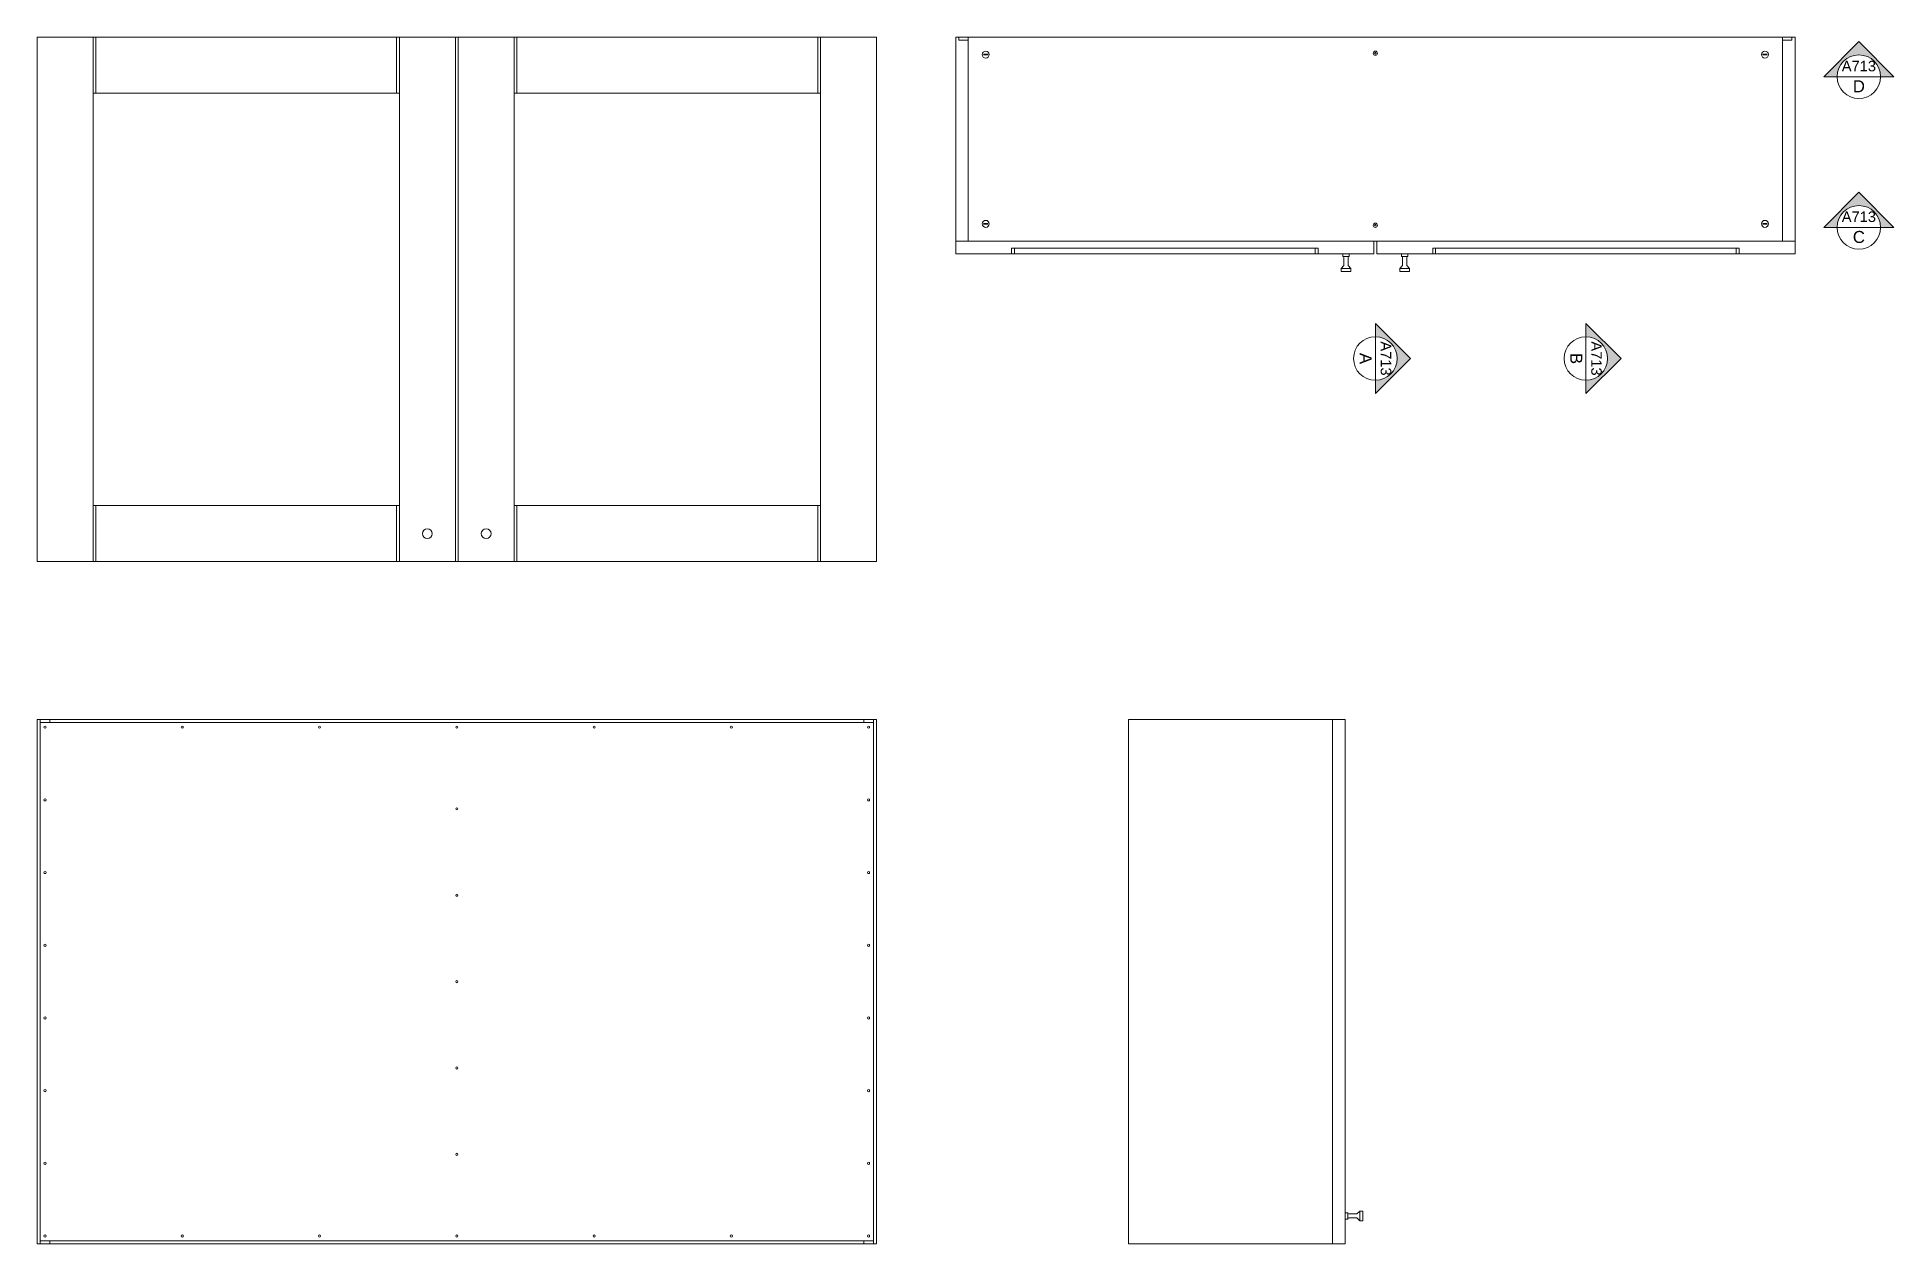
# Model space of a CAD drawing. Header units: centimetres. Extents: x -2268 to 1812, y -1681 to 1458.
# Drawn here: x -2268.2 to -2002.7, y 1228.8 to 1401.3 of the extents above; entities that cross this region are included whole.
import ezdxf
from ezdxf.enums import TextEntityAlignment as Align

# ---------------------------------------------------------------- set-up
doc = ezdxf.new("R2010")
doc.units = ezdxf.units.CM
doc.layers.get('0').update_dxf_attribs({"color": 5})
for name, color, linetype, lineweight in [('A-FURN_Num_Penna__251_Num_Penna__251_Num_Penna__2_Num_Penna__251_Num_Penna__251_Num_Penna__251_Num_Penna__251_Num_Penna__251_Num_Penna__251_Num_Penna__251_Num_Penna__251_Num_Penna__3_Num_Penna__3_Num_Penna__3_Num_Penna__3', 3, 'Continuous', 18), ('A-FURN_Num_Penna__252_Num_Penna__252_Num_Penna__3_Num_Penna__252_Num_Penna__252_Num_Penna__252_Num_Penna__252_Num_Penna__252_Num_Penna__252_Num_Penna__5_Num_Penna__5_Num_Penna__5_Num_Penna__5_Num_Penna__5_Num_Penna__5', 5, 'Continuous', 18), ('A-PRSP-1', 7, 'Continuous', 40), ('A-SECT-PATT_Num_Penna__5_Num_Penna__5_Num_Penna__5_Num_Penna__5_Num_Penna__5_Num_Penna__5_Num_Penna__5_Num_Penna__5_Num_Penna__5_Num_Penna__5_Num_Penna__5_Num_Penna__5_Num_Penna__5_Num_Penna__5', 5, 'Continuous', 18), ('A-SECT-PATT_Num_Penna__6_Num_Penna__6_Num_Penna__6_Num_Penna__6_Num_Penna__6_Num_Penna__6_Num_Penna__6_Num_Penna__6_Num_Penna__6_Num_Penna__6_Num_Penna__6_Num_Penna__6_Num_Penna__6_Num_Penna__6', 6, 'Continuous', 18), ('PDF10_Solid Fills_Num_Penna__5_Num_Penna__5_Num_Penna__5_Num_Penna__5_Num_Penna__5_Num_Penna__5_Num_Penna__5_Num_Penna__5', 5, 'Continuous', 18), ('PDF16_Geometry_Num_Penna__5_Num_Penna__5_Num_Penna__5_Num_Penna__5_Num_Penna__5_Num_Penna__5_Num_Penna__5_Num_Penna__3_Num_Penna__3_Num_Penna__3_Num_Penna__3_Num_Penna__3_Num_Penna__3_Num_Penna__3', 3, 'Continuous', 18), ('PDF16_Geometry_Num_Penna__5_Num_Penna__5_Num_Penna__5_Num_Penna__5_Num_Penna__5_Num_Penna__5_Num_Penna__5_Num_Penna__5_Num_Penna__5_Num_Penna__5_Num_Penna__5_Num_Penna__5_Num_Penna__5_Num_Penna__5', 5, 'Continuous', 18), ('PDF16_Geometry_Num_Penna__6_Num_Penna__6_Num_Penna__3_Num_Penna__3_Num_Penna__3_Num_Penna__3_Num_Penna__3_Num_Penna__3_Num_Penna__3_Num_Penna__3_Num_Penna__3_Num_Penna__3_Num_Penna__3_Num_Penna__3', 3, 'Continuous', 18), ('PDF16_Geometry_Num_Penna__6_Num_Penna__6_Num_Penna__6_Num_Penna__3_Num_Penna__3_Num_Penna__3_Num_Penna__3_Num_Penna__3_Num_Penna__3_Num_Penna__3_Num_Penna__3_Num_Penna__3_Num_Penna__3_Num_Penna__3', 3, 'Continuous', 18), ('PDF16_Geometry_Num_Penna__6_Num_Penna__6_Num_Penna__6_Num_Penna__6_Num_Penna__6_Num_Penna__6_Num_Penna__6_Num_Penna__6_Num_Penna__6_Num_Penna__6_Num_Penna__6_Num_Penna__6_Num_Penna__6_Num_Penna__6', 6, 'Continuous', 18), ('PDF_Geometry_Num_Penna__7_Num_Penna__7_Num_Penna__3_Num_Penna__6_Num_Penna__6_Num_Penna__6_Num_Penna__6_Num_Penna__6_Num_Penna__6_Num_Penna__6_Num_Penna__6_Num_Penna__6_Num_Penna__6_Num_Penna__6', 6, 'Continuous', 18)]:
    doc.layers.add(name, color=color, linetype=linetype, lineweight=lineweight)
doc.styles.get("Standard").update_dxf_attribs({"font": 'Arial.ttf'})

# ---------------------------------------------------------------- blocks, each defined once
blk = doc.blocks.new('SYMBOL')
at = {"layer": 'A-PRSP-1', "linetype": 'Continuous', "lineweight": 20}
h = blk.add_hatch(color=256, dxfattribs=at)
h.dxf.hatch_style = 1
h.paths.add_polyline_path([(11.206, 4.948), (11.316, 4.948, -1), (11.678, 4.948), (11.788, 4.948), (11.497, 5.241)])
at = {"linetype": 'Continuous', "lineweight": 20}
blk.add_line((11.316, 4.948), (11.678, 4.948), dxfattribs=at)
at = {"layer": 'A-PRSP-1', "linetype": 'Continuous', "lineweight": 20}
for p, q in [((11.206, 4.948), (11.497, 5.241)), ((11.788, 4.948), (11.497, 5.241)), ((11.316, 4.948), (11.206, 4.948)), ((11.678, 4.948), (11.788, 4.948))]:
    blk.add_line(p, q, dxfattribs=at)
blk.add_circle((11.497, 4.948), 0.181, dxfattribs=at)
at = {"linetype": 'Continuous', "lineweight": 20}
for tag, p in [('TAVOLA', (11.497, 5.08)), ('SEZIONE', (11.497, 4.918))]:
    blk.add_attdef(tag, text='', height=0.1, dxfattribs=at).set_placement(p, align=Align.TOP_CENTER)

msp = doc.modelspace()

# ---------------------------------------------------------------- linework, layer by layer
at = {"layer": 'A-FURN_Num_Penna__251_Num_Penna__251_Num_Penna__2_Num_Penna__251_Num_Penna__251_Num_Penna__251_Num_Penna__251_Num_Penna__251_Num_Penna__251_Num_Penna__251_Num_Penna__251_Num_Penna__3_Num_Penna__3_Num_Penna__3_Num_Penna__3', "color": 5, "linetype": 'Continuous', "lineweight": 18}
for p, q in [((-2128.8489, 1370.3135), (-2128.4489, 1370.3135)), ((-2085.4489, 1370.3135), (-2085.0489, 1370.3135)), ((-2068.6489, 1370.3135), (-2068.2489, 1370.3135)), ((-2025.2489, 1370.3135), (-2024.8489, 1370.3135))]:
    msp.add_line(p, q, dxfattribs=at)
at = {"layer": 'A-FURN_Num_Penna__252_Num_Penna__252_Num_Penna__3_Num_Penna__252_Num_Penna__252_Num_Penna__252_Num_Penna__252_Num_Penna__252_Num_Penna__252_Num_Penna__5_Num_Penna__5_Num_Penna__5_Num_Penna__5_Num_Penna__5_Num_Penna__5', "color": 5, "linetype": 'Continuous', "lineweight": 18}
for centre in [(-2267.0483, 1302.6264), (-2247.4233, 1302.6264), (-2227.7983, 1302.6264), (-2208.1733, 1302.6264), (-2188.5483, 1302.6264), (-2168.9233, 1302.6264), (-2149.2983, 1302.6264), (-2267.0483, 1292.2336), (-2208.1733, 1290.9514), (-2149.2983, 1292.2336), (-2267.0483, 1281.8407), (-2149.2983, 1281.8407), (-2208.1733, 1278.6014), (-2267.0483, 1271.4478), (-2149.2983, 1271.4478), (-2208.1733, 1266.2514), (-2267.0483, 1261.055), (-2149.2983, 1261.055), (-2208.1733, 1253.9014), (-2267.0483, 1250.6621), (-2149.2983, 1250.6621), (-2267.0483, 1240.2693), (-2208.1733, 1241.5514), (-2149.2983, 1240.2693), (-2267.0483, 1229.8764), (-2247.4233, 1229.8764), (-2227.7983, 1229.8764), (-2208.1733, 1229.8764), (-2188.5483, 1229.8764), (-2168.9233, 1229.8764), (-2149.2983, 1229.8764)]:
    msp.add_circle(centre, 0.15, dxfattribs=at)
at = {"layer": 'A-SECT-PATT_Num_Penna__5_Num_Penna__5_Num_Penna__5_Num_Penna__5_Num_Penna__5_Num_Penna__5_Num_Penna__5_Num_Penna__5_Num_Penna__5_Num_Penna__5_Num_Penna__5_Num_Penna__5_Num_Penna__5_Num_Penna__5', "color": 5, "linetype": 'Continuous', "lineweight": 18}
for centre in [(-2212.3746, 1330.3135), (-2203.9746, 1330.3135)]:
    msp.add_circle(centre, 0.7, dxfattribs=at)
at = {"layer": 'A-SECT-PATT_Num_Penna__6_Num_Penna__6_Num_Penna__6_Num_Penna__6_Num_Penna__6_Num_Penna__6_Num_Penna__6_Num_Penna__6_Num_Penna__6_Num_Penna__6_Num_Penna__6_Num_Penna__6_Num_Penna__6_Num_Penna__6', "color": 6, "linetype": 'Continuous', "lineweight": 18}
for p, q in [((-2260.1733, 1401.3135), (-2260.1733, 1326.3135)), ((-2259.7733, 1401.3135), (-2259.7733, 1393.3135)), ((-2216.7733, 1401.3135), (-2216.7733, 1393.3135)), ((-2216.3733, 1401.3135), (-2216.3733, 1326.3135)), ((-2208.3733, 1401.3135), (-2208.3733, 1326.3135)), ((-2207.976, 1401.3135), (-2207.976, 1326.3135)), ((-2199.9733, 1401.3135), (-2199.9733, 1326.3135)), ((-2199.5733, 1401.3135), (-2199.5733, 1393.3135)), ((-2156.5733, 1401.3135), (-2156.5733, 1393.3135)), ((-2156.1733, 1401.3135), (-2156.1733, 1326.3135)), ((-2260.1733, 1393.3135), (-2216.3733, 1393.3135)), ((-2199.9733, 1393.3135), (-2156.1733, 1393.3135)), ((-2128.8489, 1371.1135), (-2128.8489, 1370.3135)), ((-2128.4489, 1371.1135), (-2128.4489, 1370.3135)), ((-2085.4489, 1371.1135), (-2085.4489, 1370.3135)), ((-2085.0489, 1371.1135), (-2085.0489, 1370.3135)), ((-2068.6489, 1371.1135), (-2068.6489, 1370.3135)), ((-2068.2489, 1371.1135), (-2068.2489, 1370.3135)), ((-2025.2489, 1371.1135), (-2025.2489, 1370.3135)), ((-2024.8489, 1371.1135), (-2024.8489, 1370.3135)), ((-2260.1733, 1334.3135), (-2216.3733, 1334.3135)), ((-2259.7733, 1334.3135), (-2259.7733, 1326.3135)), ((-2216.7733, 1334.3135), (-2216.7733, 1326.3135)), ((-2199.9733, 1334.3135), (-2156.1733, 1334.3135)), ((-2199.5733, 1334.3135), (-2199.5733, 1326.3135)), ((-2156.5733, 1334.3135), (-2156.5733, 1326.3135))]:
    msp.add_line(p, q, dxfattribs=at)
at = {"layer": 'PDF10_Solid Fills_Num_Penna__5_Num_Penna__5_Num_Penna__5_Num_Penna__5_Num_Penna__5_Num_Penna__5_Num_Penna__5_Num_Penna__5', "color": 5, "linetype": 'Continuous', "lineweight": 18}
for p, q in [((-2076.9718, 1399.0135), (-2076.9045, 1399.1136)), ((-2076.9718, 1399.0135), (-2076.9045, 1398.9135)), ((-2076.9045, 1399.1136), (-2076.7934, 1399.1136)), ((-2076.7261, 1399.0135), (-2076.7934, 1399.1136)), ((-2076.7261, 1399.0135), (-2076.7934, 1398.9135)), ((-2132.2956, 1398.8635), (-2132.8023, 1398.8635)), ((-2132.2956, 1398.7635), (-2132.8023, 1398.7635)), ((-2076.9045, 1398.9135), (-2076.7934, 1398.9135)), ((-2021.4023, 1398.8635), (-2020.8956, 1398.8635)), ((-2021.4023, 1398.7635), (-2020.8956, 1398.7635)), ((-2132.2956, 1374.6635), (-2132.8023, 1374.6635)), ((-2132.2956, 1374.5635), (-2132.8023, 1374.5635)), ((-2076.9718, 1374.4135), (-2076.9045, 1374.5136)), ((-2076.9718, 1374.4135), (-2076.9045, 1374.3135)), ((-2076.9045, 1374.5136), (-2076.7934, 1374.5136)), ((-2076.9045, 1374.3135), (-2076.7934, 1374.3135)), ((-2076.7261, 1374.4135), (-2076.7934, 1374.5136)), ((-2076.7261, 1374.4135), (-2076.7934, 1374.3135)), ((-2021.4023, 1374.6635), (-2020.8956, 1374.6635)), ((-2021.4023, 1374.5635), (-2020.8956, 1374.5635))]:
    msp.add_line(p, q, dxfattribs=at)
for centre, radius in [((-2132.5489, 1398.8135), 0.5), ((-2076.8489, 1399.0135), 0.3), ((-2021.1489, 1398.8135), 0.5), ((-2132.5489, 1374.6135), 0.5), ((-2021.1489, 1374.6135), 0.5), ((-2076.8489, 1374.4135), 0.3)]:
    msp.add_circle(centre, radius, dxfattribs=at)
for centre, start, end in [((-2132.8023, 1398.8135), 90, 270), ((-2132.2956, 1398.8135), 270, 90), ((-2021.4023, 1398.8135), 90, 270), ((-2020.8956, 1398.8135), 270, 90), ((-2132.8023, 1374.6135), 90, 270), ((-2132.2956, 1374.6135), 270, 90), ((-2021.4023, 1374.6135), 90, 270), ((-2020.8956, 1374.6135), 270, 90)]:
    msp.add_arc(centre, 0.05, start, end, dxfattribs=at)
at = {"layer": 'PDF16_Geometry_Num_Penna__5_Num_Penna__5_Num_Penna__5_Num_Penna__5_Num_Penna__5_Num_Penna__5_Num_Penna__5_Num_Penna__3_Num_Penna__3_Num_Penna__3_Num_Penna__3_Num_Penna__3_Num_Penna__3_Num_Penna__3', "color": 5, "linetype": 'Continuous', "lineweight": 18}
for p, q in [((-2208.3733, 1401.3135), (-2207.976, 1401.3135)), ((-2208.3733, 1326.3135), (-2207.976, 1326.3135))]:
    msp.add_line(p, q, dxfattribs=at)
at = {"layer": 'PDF16_Geometry_Num_Penna__5_Num_Penna__5_Num_Penna__5_Num_Penna__5_Num_Penna__5_Num_Penna__5_Num_Penna__5_Num_Penna__5_Num_Penna__5_Num_Penna__5_Num_Penna__5_Num_Penna__5_Num_Penna__5_Num_Penna__5', "color": 5, "linetype": 'Continuous', "lineweight": 18}
for p, q in [((-2081.4981, 1369.9481), (-2081.4981, 1370.3135)), ((-2080.6025, 1369.9481), (-2081.4981, 1369.9481)), ((-2081.3496, 1368.6407), (-2081.3496, 1369.7996)), ((-2080.4011, 1370.3135), (-2081.2967, 1370.3135)), ((-2080.7509, 1368.6407), (-2080.7509, 1369.7996)), ((-2080.6025, 1369.9481), (-2080.6025, 1370.3135)), ((-2072.2025, 1370.3135), (-2073.0981, 1370.3135)), ((-2073.0981, 1369.9481), (-2073.0981, 1370.3135)), ((-2072.2025, 1369.9481), (-2073.0981, 1369.9481)), ((-2072.9496, 1368.6407), (-2072.9496, 1369.7996)), ((-2072.3509, 1368.6407), (-2072.3509, 1369.7996)), ((-2072.2025, 1369.9481), (-2072.2025, 1370.3135)), ((-2081.7503, 1368.2047), (-2081.3496, 1368.6407)), ((-2080.3503, 1368.2047), (-2081.7503, 1368.2047)), ((-2081.7503, 1367.8135), (-2081.7503, 1368.2047)), ((-2080.3503, 1367.8135), (-2081.7503, 1367.8135)), ((-2080.3503, 1368.2047), (-2080.7509, 1368.6407)), ((-2080.3503, 1367.8135), (-2080.3503, 1368.2047)), ((-2073.3503, 1368.2047), (-2072.9496, 1368.6407)), ((-2071.9503, 1368.2047), (-2073.3503, 1368.2047)), ((-2073.3503, 1367.8135), (-2073.3503, 1368.2047)), ((-2071.9503, 1367.8135), (-2073.3503, 1367.8135)), ((-2071.9503, 1368.2047), (-2072.3509, 1368.6407)), ((-2071.9503, 1367.8135), (-2071.9503, 1368.2047)), ((-2080.7986, 1233.1992), (-2081.164, 1233.1992)), ((-2080.7986, 1232.3036), (-2081.164, 1232.3036)), ((-2080.7986, 1233.1992), (-2080.7986, 1232.3036)), ((-2079.4912, 1233.0507), (-2080.6501, 1233.0507)), ((-2079.4912, 1232.4521), (-2080.6501, 1232.4521)), ((-2079.0552, 1233.4514), (-2079.4912, 1233.0507)), ((-2079.0552, 1232.0514), (-2079.4912, 1232.4521)), ((-2078.664, 1233.4514), (-2079.0552, 1233.4514)), ((-2079.0552, 1233.4514), (-2079.0552, 1232.0514)), ((-2078.664, 1232.0514), (-2079.0552, 1232.0514)), ((-2078.664, 1233.4514), (-2078.664, 1232.0514))]:
    msp.add_line(p, q, dxfattribs=at)
for centre, start, end in [((-2081.4981, 1369.7996), 0, 90), ((-2080.6025, 1369.7996), 90, 180), ((-2073.0981, 1369.7996), 0, 90), ((-2072.2025, 1369.7996), 90, 180), ((-2080.6501, 1233.1992), 180, 270), ((-2080.6501, 1232.3036), 90, 180)]:
    msp.add_arc(centre, 0.1485, start, end, dxfattribs=at)
at = {"layer": 'PDF16_Geometry_Num_Penna__6_Num_Penna__6_Num_Penna__3_Num_Penna__3_Num_Penna__3_Num_Penna__3_Num_Penna__3_Num_Penna__3_Num_Penna__3_Num_Penna__3_Num_Penna__3_Num_Penna__3_Num_Penna__3_Num_Penna__3', "color": 5, "linetype": 'Continuous', "lineweight": 18}
for p, q in [((-2136.3989, 1401.3135), (-2135.0489, 1401.3135)), ((-2018.6489, 1401.3135), (-2017.2989, 1401.3135))]:
    msp.add_line(p, q, dxfattribs=at)
at = {"layer": 'PDF16_Geometry_Num_Penna__6_Num_Penna__6_Num_Penna__6_Num_Penna__3_Num_Penna__3_Num_Penna__3_Num_Penna__3_Num_Penna__3_Num_Penna__3_Num_Penna__3_Num_Penna__3_Num_Penna__3_Num_Penna__3_Num_Penna__3', "color": 5, "linetype": 'Continuous', "lineweight": 18}
for p, q in [((-2267.7233, 1303.7514), (-2266.3733, 1303.7514)), ((-2149.9733, 1303.7514), (-2148.6233, 1303.7514)), ((-2267.7233, 1228.7514), (-2266.3733, 1228.7514)), ((-2149.9733, 1228.7514), (-2148.6233, 1228.7514))]:
    msp.add_line(p, q, dxfattribs=at)
at = {"layer": 'PDF16_Geometry_Num_Penna__6_Num_Penna__6_Num_Penna__6_Num_Penna__6_Num_Penna__6_Num_Penna__6_Num_Penna__6_Num_Penna__6_Num_Penna__6_Num_Penna__6_Num_Penna__6_Num_Penna__6_Num_Penna__6_Num_Penna__6', "color": 6, "linetype": 'Continuous', "lineweight": 18}
for p, q in [((-2268.1733, 1401.3135), (-2208.3733, 1401.3135)), ((-2268.1733, 1401.3135), (-2268.1733, 1326.3135)), ((-2207.976, 1401.3135), (-2148.1733, 1401.3135)), ((-2148.1733, 1401.3135), (-2148.1733, 1326.3135)), ((-2136.8489, 1401.3135), (-2136.3989, 1401.3135)), ((-2136.8489, 1401.3135), (-2136.8489, 1370.3135)), ((-2136.3989, 1401.3135), (-2136.3989, 1400.8635)), ((-2136.3989, 1400.8635), (-2135.0489, 1400.8635)), ((-2135.0489, 1401.3135), (-2135.0489, 1372.1135)), ((-2135.0489, 1401.3135), (-2018.6489, 1401.3135)), ((-2018.6489, 1401.3135), (-2018.6489, 1372.1135)), ((-2017.2989, 1400.8635), (-2018.6489, 1400.8635)), ((-2017.2989, 1401.3135), (-2017.2989, 1400.8635)), ((-2017.2989, 1401.3135), (-2016.8489, 1401.3135)), ((-2016.8489, 1401.3135), (-2016.8489, 1370.3135)), ((-2136.8489, 1372.1135), (-2016.8489, 1372.1135)), ((-2136.8489, 1370.3135), (-2128.8489, 1370.3135)), ((-2128.8489, 1371.1135), (-2085.0489, 1371.1135)), ((-2128.4489, 1370.3135), (-2085.4489, 1370.3135)), ((-2085.0489, 1370.3135), (-2077.0489, 1370.3135)), ((-2077.0489, 1370.3135), (-2077.0489, 1372.1135)), ((-2076.6489, 1370.3135), (-2076.6489, 1372.1135)), ((-2076.6489, 1370.3135), (-2068.6489, 1370.3135)), ((-2068.6489, 1371.1135), (-2024.8489, 1371.1135)), ((-2068.2489, 1370.3135), (-2025.2489, 1370.3135)), ((-2024.8489, 1370.3135), (-2016.8489, 1370.3135)), ((-2268.1733, 1326.3135), (-2208.3733, 1326.3135)), ((-2207.976, 1326.3135), (-2148.1733, 1326.3135)), ((-2268.1733, 1303.7514), (-2268.1733, 1228.7514)), ((-2268.1733, 1303.7514), (-2267.7233, 1303.7514)), ((-2267.7233, 1303.7514), (-2267.7233, 1228.7514)), ((-2266.3733, 1303.7514), (-2149.9733, 1303.7514)), ((-2148.6233, 1303.7514), (-2148.6233, 1228.7514)), ((-2148.6233, 1303.7514), (-2148.1733, 1303.7514)), ((-2148.1733, 1303.7514), (-2148.1733, 1228.7514)), ((-2112.164, 1228.7514), (-2112.164, 1303.7514)), ((-2112.164, 1303.7514), (-2081.164, 1303.7514)), ((-2082.964, 1303.7514), (-2082.964, 1228.7514)), ((-2081.164, 1303.7514), (-2081.164, 1228.7514)), ((-2267.7233, 1303.3014), (-2266.3733, 1303.3014)), ((-2266.3733, 1303.3014), (-2149.9733, 1303.3014)), ((-2149.9733, 1303.3014), (-2148.6233, 1303.3014)), ((-2267.7233, 1229.2014), (-2266.3733, 1229.2014)), ((-2266.3733, 1229.2014), (-2266.3733, 1228.7514)), ((-2266.3733, 1229.2014), (-2149.9733, 1229.2014)), ((-2149.9733, 1229.2014), (-2148.6233, 1229.2014)), ((-2149.9733, 1229.2014), (-2149.9733, 1228.7514)), ((-2268.1733, 1228.7514), (-2267.7233, 1228.7514)), ((-2266.3733, 1228.7514), (-2149.9733, 1228.7514)), ((-2148.6233, 1228.7514), (-2148.1733, 1228.7514)), ((-2112.164, 1228.7514), (-2081.164, 1228.7514))]:
    msp.add_line(p, q, dxfattribs=at)
at = {"layer": 'PDF_Geometry_Num_Penna__7_Num_Penna__7_Num_Penna__3_Num_Penna__6_Num_Penna__6_Num_Penna__6_Num_Penna__6_Num_Penna__6_Num_Penna__6_Num_Penna__6_Num_Penna__6_Num_Penna__6_Num_Penna__6_Num_Penna__6', "color": 6, "linetype": 'Continuous', "lineweight": 18}
for p, q in [((-2266.3733, 1303.7514), (-2266.3733, 1303.3014)), ((-2149.9733, 1303.7514), (-2149.9733, 1303.3014))]:
    msp.add_line(p, q, dxfattribs=at)

# ---------------------------------------------------------------- block references
at = {"color": 3}
ref = msp.add_blockref('SYMBOL', (-2205.4396, 1310.5651), dxfattribs=dict(at, xscale=17.19744132912916, yscale=17.19744132912916, zscale=17.19744132912916))
ref.add_attrib('SEZIONE', 'D', dxfattribs={"linetype": 'Continuous', "lineweight": 20, "height": 1.7197}).set_placement((-2007.7205, 1395.1442), align=Align.TOP_CENTER)
ref.add_attrib('TAVOLA', 'A713', dxfattribs={"linetype": 'Continuous', "lineweight": 20, "height": 1.5}).set_placement((-2007.7205, 1397.9279), align=Align.TOP_CENTER)
ref = msp.add_blockref('SYMBOL', (-2205.4396, 1289.0185), dxfattribs=dict(at, xscale=17.19744132912916, yscale=17.19744132912916, zscale=17.19744132912916))
ref.add_attrib('SEZIONE', 'C', dxfattribs={"linetype": 'Continuous', "lineweight": 20, "height": 1.7197}).set_placement((-2007.7205, 1373.5976), align=Align.TOP_CENTER)
ref.add_attrib('TAVOLA', 'A713', dxfattribs={"linetype": 'Continuous', "lineweight": 20, "height": 1.5}).set_placement((-2007.7205, 1376.3813), align=Align.TOP_CENTER)
ref = msp.add_blockref('SYMBOL', (-2161.944, 1553.0771), dxfattribs=dict(at, xscale=17.19744132912916, yscale=17.19744132912916, zscale=17.19744132912916, rotation=270))
ref.add_attrib('SEZIONE', 'A', dxfattribs={"linetype": 'Continuous', "lineweight": 20, "height": 1.7197, "rotation": 270}).set_placement((-2077.3649, 1355.358), align=Align.TOP_CENTER)
ref.add_attrib('TAVOLA', 'A713', dxfattribs={"linetype": 'Continuous', "lineweight": 20, "height": 1.5, "rotation": 270}).set_placement((-2074.5812, 1355.358), align=Align.TOP_CENTER)
ref = msp.add_blockref('SYMBOL', (-2131.844, 1553.0771), dxfattribs=dict(at, xscale=17.19744132912916, yscale=17.19744132912916, zscale=17.19744132912916, rotation=270))
ref.add_attrib('SEZIONE', 'B', dxfattribs={"linetype": 'Continuous', "lineweight": 20, "height": 1.7197, "rotation": 270}).set_placement((-2047.2649, 1355.358), align=Align.TOP_CENTER)
ref.add_attrib('TAVOLA', 'A713', dxfattribs={"linetype": 'Continuous', "lineweight": 20, "height": 1.5, "rotation": 270}).set_placement((-2044.4812, 1355.358), align=Align.TOP_CENTER)

doc.saveas('drawing.dxf')
